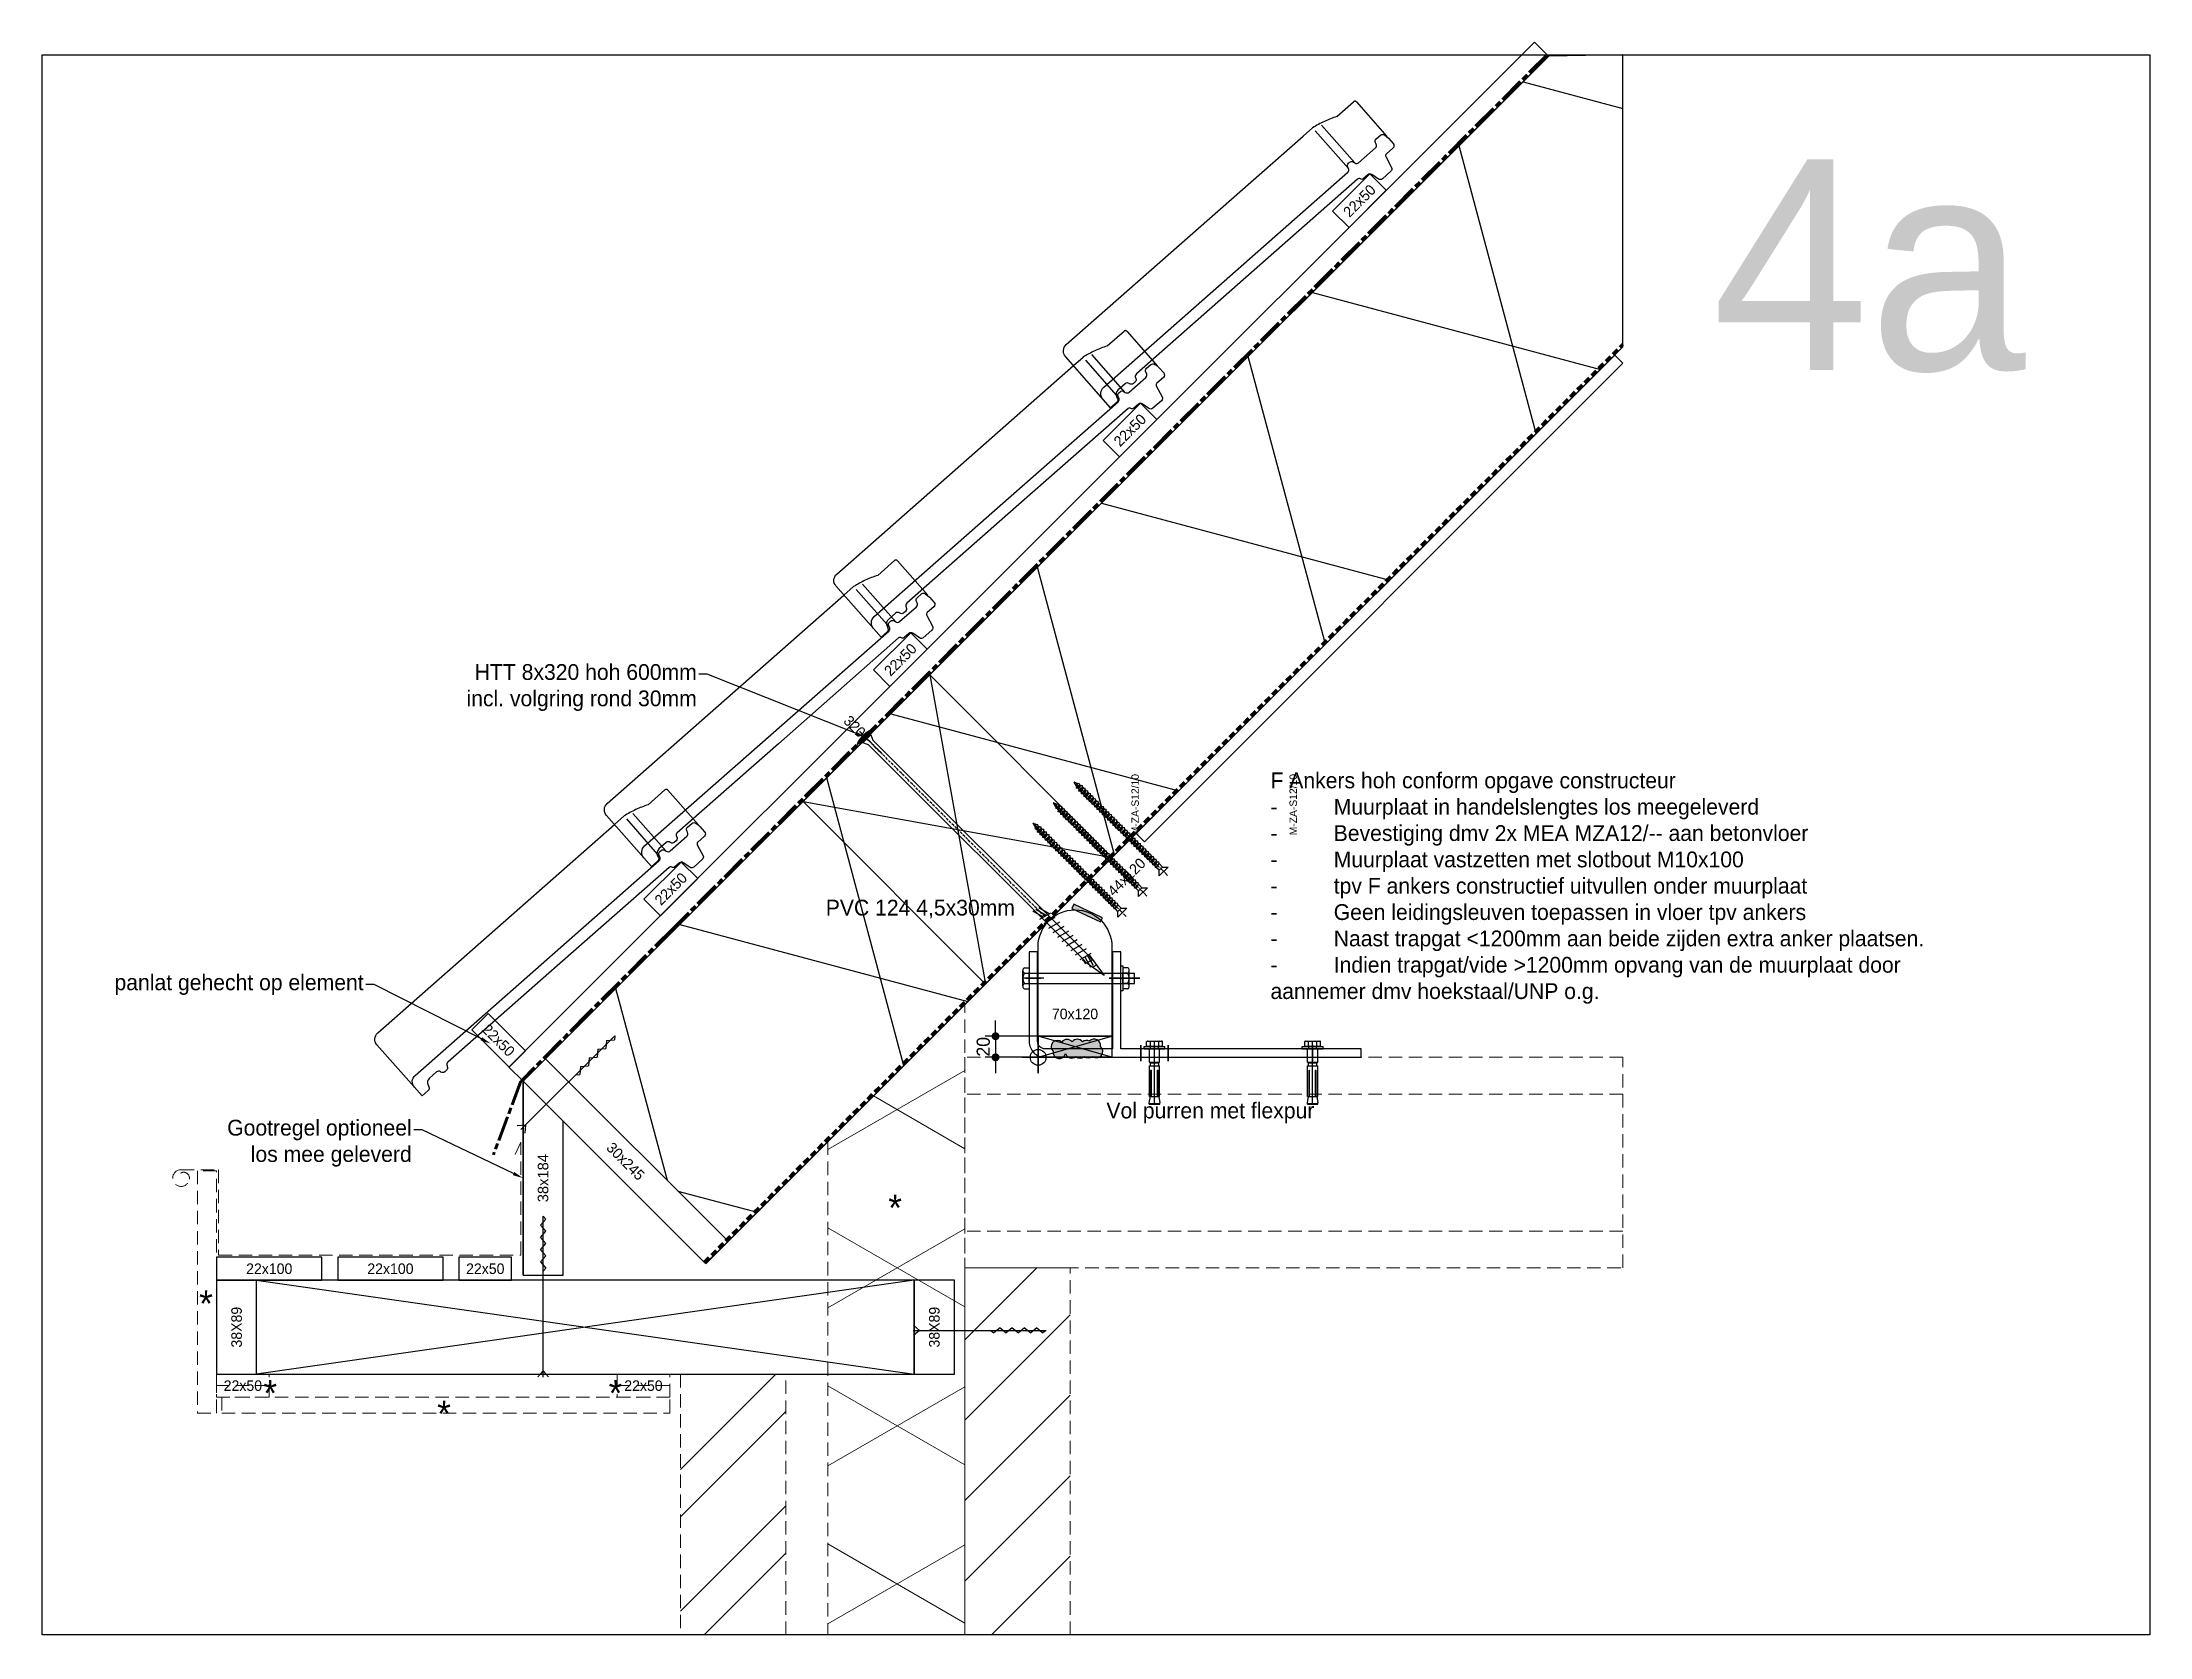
# Model space of a CAD drawing. Header units: millimetres. Extents: x -109306 to 269542, y -22401 to 197206.
# Drawn here: x 105009 to 107009, y -14010 to -12496 of the extents above; entities that cross this region are included whole.
import ezdxf
from ezdxf import colors
from ezdxf.entities.mleader import LeaderData, LeaderLine
from ezdxf.enums import TextEntityAlignment as Align
from ezdxf.math import Vec2, Vec3

# ---------------------------------------------------------------- set-up
doc = ezdxf.new("R2010")
doc.units = ezdxf.units.MM
for name, pattern in [('ACAD_ISO08W100', [36, 24, -3, 6, -3]), ('CENTER2', [1.125, 0.75, -0.125, 0.125, -0.125]), ('DASHDOT', [18.5, 12, -3, 0.5, -3]), ('DASHED', [19.05, 12.7, -6.35]), ('DASHED2', [9.525, 6.35, -3.175])]:
    doc.linetypes.add(name, pattern=pattern)
for name, color, linetype in [('EHP Bevestigingsmiddelen', 1, 'Continuous'), ('EHP Luchtdichting', 6, 'Continuous'), ('EHP Maatvoering', 1, 'Continuous'), ('EHP Tekst', 1, 'Continuous')]:
    doc.layers.add(name, color=color, linetype=linetype)
for name, color, linetype, lineweight in [('EHP Dampdichte folie', 3, 'DASHED2', 60), ('EHP Dampopen folie', 5, 'ACAD_ISO08W100', 60), ('EHP Derden', 8, 'DASHED', 13)]:
    doc.layers.add(name, color=color, linetype=linetype, lineweight=lineweight)
doc.layers.add('EHP Hulplijnen tekst niet printen', color=4, linetype='Continuous', plot=False)
doc.styles.add('ARIAL', font='arial.ttf')
doc.styles.add('BouwTek', font='arial.ttf')
doc.styles.get("Standard").update_dxf_attribs({"font": ''})
doc.styles.get('Standard').set_extended_font_data('Century Gothic')
doc.dimstyles.new('HOUTAFM', dxfattribs={"dimtxt": 10, "dimasz": 4, "dimexe": 2, "dimexo": 10, "dimgap": 0, "dimtad": 0, "dimtoh": 1, "dimdec": 0, "dimzin": 0, "dimdsep": 46, "dimtxsty": 'ARIAL', "dimblk": 'NONE', "dimcen": 0.09, "dimdle": 2, "dimse1": 1, "dimse2": 1, "dimsd1": 1, "dimsd2": 1, "dimclrt": 256, "dimadec": 0, "dimazin": 0, "dimtfac": 1, "dimtdec": 0, "dimtofl": 0, "dimtmove": 0, "dimatfit": 3, "dimldrblk": 'OBLIQUE', "dimfxl": 1, "dimtolj": 1, "dimtzin": 0, "dimarcsym": 0})
doc.dimstyles.new('RFWOOD_FULL_DETAIL', dxfattribs={"dimscale": 5, "dimtxt": 2.5, "dimasz": 1.5, "dimexe": 2, "dimexo": 0, "dimgap": 1, "dimtad": 1, "dimdec": 0, "dimrnd": 0.001, "dimzin": 0, "dimdsep": 46, "dimtxsty": 'Standard', "dimblk1": 'DOT', "dimblk2": 'DOT', "dimsah": 1, "dimcen": 0.09, "dimdle": 2, "dimclrd": 6, "dimclre": 8, "dimclrt": 7, "dimazin": 0, "dimtfac": 1, "dimtdec": 0, "dimtix": 1, "dimtmove": 2, "dimatfit": 3, "dimfxl": 1, "dimtolj": 1, "dimtzin": 0, "dimarcsym": 0})

msp = doc.modelspace()

# ---------------------------------------------------------------- texts
for p in [(105811.4, -13615.6, 688), (105157.5, -13706.5, 688), (105218.4, -13791.5, 688), (105546.1, -13791.5, 688), (105383.4, -13811.1, 688)]:
    msp.add_text('*', height=25).set_placement(p)
at = {"layer": 'EHP Hulplijnen tekst niet printen'}
msp.add_text('4a', height=200, dxfattribs=at).set_placement((106593.2, -12807.7))
at = {"layer": 'EHP Tekst'}
note = msp.add_mtext_dynamic_manual_height_columns('F Ankers hoh conform opgave constructeur\\P-^IMuurplaat in handelslengtes los meegeleverd\\P-^IBevestiging dmv 2x MEA MZA12/-- aan betonvloer\\P-^IMuurplaat vastzetten met slotbout M10x100\\P-^Itpv F ankers constructief uitvullen onder muurplaat\\P-^IGeen leidingsleuven toepassen in vloer tpv ankers\\P-^INaast trapgat <1200mm aan beide zijden extra anker plaatsen.\\P', width=664.301, gutter_width=100, heights=[226, 0], dxfattribs=dict(at, insert=(106174.1, -13189.8), char_height=15, attachment_point=1))
for column, words in zip(note.columns.linked_columns, ['-^IIndien trapgat/vide >1200mm opvang van de muurplaat door aannemer dmv hoekstaal/UNP o.g.']):
    column.text = words

# ---------------------------------------------------------------- blocks, each defined once
blk = doc.blocks.new('*U792')
blk.add_lwpolyline([(0, 0), (50, 0), (50, 22), (0, 22)], close=True)
at = {"color": 1, "flags": 8}
blk.add_attdef('22X50', text='', height=10, dxfattribs=at).set_placement((25, 11), align=Align.MIDDLE_CENTER)
blk = doc.blocks.new('*U724')
h = blk.add_hatch()
h.set_pattern_fill('ISOLATIE', color=256, scale=130, angle=90, style=0, pattern_type=2)
h.set_pattern_definition([(150, (2e-12, 9e-28), (-65, -112.583), []), (210, (2e-12, 9e-28), (65, -112.583), [])])
h.paths.add_polyline_path([(-130, 468.2), (-130, 0), (0, 0), (0, 598.2), (-65, 533.2)])
blk.add_lwpolyline([(-130, 468.2), (-130, 0), (0, 0), (0, 0), (0, 598.2), (-65, 533.2)], close=True)
blk = doc.blocks.new('*U675')
at = {"layer": 'EHP Bevestigingsmiddelen', "color": 1, "linetype": 'DASHDOT', "ltscale": 0.2}
blk.add_line((239.385843, 0), (-9.12079, 0), dxfattribs=at)
at = {"layer": 'EHP Bevestigingsmiddelen'}
for p, q in [((-1.5, 9.5), (-2.5, 9.5)), ((-2.5, -9.5), (-2.5, 9.5)), ((0, 11.5), (-1.5, 11.5)), ((-1.5, -11.5), (-1.5, 11.5)), ((-1.5, -11.5), (-1.5, 11.5)), ((0.786236, 5.334553), (-1.5, 5.334553)), ((0, -11.5), (0, 11.5)), ((5.766851, 3.000001), (0.786236, 5.334553)), ((0.786236, -5.334553), (0.786236, 5.334553)), ((293.87921, 3.000001), (5.766851, 3.000001)), ((238.815277, 1.471101), (227.988008, 4.376713)), ((239.698588, -1.663065), (228.871318, 1.242548)), ((240.993539, -6.000001), (237.887709, 5.591109)), ((240.993537, -5.999999), (237.887709, 5.591109)), ((246.993537, -5.999999), (243.887709, 5.591111)), ((252.993537, -5.999999), (249.887707, 5.591111)), ((253.015056, -6.080308), (249.909226, 5.510802)), ((259.015056, -6.080308), (255.909228, 5.510802)), ((265.015056, -6.080308), (261.909228, 5.510802)), ((271.015054, -6.080308), (267.909226, 5.510802)), ((277.015056, -6.080308), (273.909226, 5.5108)), ((283.015056, -6.080308), (279.909228, 5.510802)), ((289.015056, -6.080308), (285.909228, 5.510802)), ((295.015054, -6.080308), (291.909226, 5.510802)), ((292.60353, 2.919622), (298.528182, 4.509565)), ((293.327736, 0.216851), (304.155005, 3.122463)), ((318.87921, -0.080308), (293.87921, 4.000001)), ((293.87921, 3.000001), (298.883573, 3.183227)), ((294.051941, -2.48592), (304.87921, 0.419692)), ((300.562609, -3.083023), (298.78907, 3.535917)), ((306.679183, -2.080308), (305.497892, 2.328329)), ((-1.5, -9.5), (-2.5, -9.5)), ((0.786236, -5.334553), (-1.5, -5.334553)), ((0, -11.5), (-1.5, -11.5)), ((0.786236, -5.334553), (5.766859, -2.999999)), ((294.479156, -2.999999), (5.766859, -2.999999)), ((240.581898, -4.79723), (229.754629, -1.891618)), ((300.547122, -3.025224), (294.189688, -2.999999)), ((294.479156, -3.999999), (318.87921, -0.080308))]:
    blk.add_line(p, q, dxfattribs=at)
blk.add_arc((28.292656, 0), 32.224799, 162.854214808, 197.145785192, dxfattribs=at)
blk = doc.blocks.new('*U744')
at = {"layer": 'EHP Bevestigingsmiddelen', "color": 1, "linetype": 'DASHDOT', "ltscale": 0.2}
blk.add_line((13.7, -13.7), (-6.4, 6.4), dxfattribs=at)
at = {"layer": 'EHP Bevestigingsmiddelen', "xscale": -1, "rotation": 134.9999999999999}
blk.add_blockref('*U675', (0, 0), dxfattribs=at)
at = {"layer": 'EHP Hulplijnen tekst niet printen', "insert": (-11.1, 11.1), "char_height": 10, "attachment_point": 5, "rotation": 315}
blk.add_mtext_dynamic_manual_height_columns('320', width=10.985, gutter_width=17.5, heights=[0], dxfattribs=at)
blk = doc.blocks.new('*U684')
for p, q in [((0, -3), (-5, 2.8)), ((0, 3), (0, -150)), ((0, -3), (5, 2.8)), ((0, -97.7), (2.5, -100.6)), ((-2.5, -106.4), (2.5, -100.6)), ((-2.5, -106.4), (2.5, -112.2)), ((-2.5, -118), (2.5, -112.2)), ((-2.5, -118), (2.5, -123.8)), ((-2.5, -129.7), (2.5, -123.8)), ((-2.5, -129.7), (2.5, -135.5)), ((-2.5, -141.3), (2.5, -135.5)), ((-2.5, -141.3), (2.5, -147.1)), ((0, -150), (2.5, -147.1))]:
    blk.add_line(p, q)
blk = doc.blocks.new('*U720')
h = blk.add_hatch()
h.set_pattern_fill('ISOLATIE', color=256, scale=245, angle=45, style=0, pattern_type=2)
h.set_pattern_definition([(105, (3e-12, -3e-12), (-236.65, -63.41), []), (165, (3e-12, -3e-12), (-63.41, -236.65), [])])
h.paths.add_polyline_path([(778.6, 1125.1), (-173.2, 173.2), (0, 0), (849.1, 849.1), (849.1, 1126.5)])
blk.add_lwpolyline([(778.6, 1125.1), (-173.2, 173.2), (0, 0), (0, 0), (849.1, 849.1), (849.1, 1126.5)], close=True)
blk = doc.blocks.new('*U682')
for p, q in [((0, -3), (-5, 2.8)), ((0, 3), (0, -123)), ((0, -3), (5, 2.8)), ((-2.5, -79.4), (2.5, -73.6)), ((-2.5, -79.4), (2.5, -85.2)), ((0, -70.7), (2.5, -73.6)), ((-2.5, -91), (2.5, -85.2)), ((-2.5, -91), (2.5, -96.8)), ((-2.5, -102.6), (2.5, -96.8)), ((-2.5, -102.6), (2.5, -108.5)), ((-2.5, -114.3), (2.5, -108.5)), ((-2.5, -114.3), (2.5, -120.1)), ((0, -123), (2.5, -120.1))]:
    blk.add_line(p, q)
blk = doc.blocks.new('*U695')
at = {"linetype": 'DASHED'}
for p, q in [((624.4, 165), (0, 165)), ((624.4, 35), (0, 35))]:
    blk.add_line(p, q, dxfattribs=at)
blk.add_lwpolyline([(0, 0), (624.4, 0), (624.4, 200), (0, 200)], close=True)
blk = doc.blocks.new('*U779')
blk.add_lwpolyline([(0, 0), (642.3, 0), (642.3, 11), (0, 11)], close=True)
blk = doc.blocks.new('*U738')
h = blk.add_hatch()
h.set_pattern_fill('ANSI32', color=0, scale=10)
h.set_pattern_definition([(45, (-4e-14, -252.49), (-67.352, 67.352), []), (45, (44.9, -252.49), (-67.352, 67.352), [])])
h.paths.add_polyline_path([(100, 0), (100, 247.5), (0, 247.5), (0, 0)])
at = {"color": 0}
blk.add_lwpolyline([(0, 0), (100, 0), (100, 247.5), (0, 247.5)], close=True, dxfattribs=at)
blk = doc.blocks.new('*U739')
h = blk.add_hatch()
h.set_pattern_fill('ANSI31', color=0, scale=17)
h.paths.add_polyline_path([(100, 348.2), (0, 348.2), (0, 0), (100, 0)])
at = {"color": 0}
blk.add_lwpolyline([(0, 0), (100, 0), (100, 348.2), (0, 348.2)], close=True, dxfattribs=at)
blk = doc.blocks.new('*U829')
at = {"layer": 'EHP Luchtdichting'}
h = blk.add_hatch(color=256, dxfattribs=at)
h.dxf.hatch_style = 1
h.paths.add_polyline_path([(1, 2), (-1, -2), (26.1, -14.9), (28.1, -10.9)])
blk.add_lwpolyline([(1, 2), (-1, -2), (26.1, -14.9), (28.1, -10.9)], close=True, dxfattribs=at)
at = {"layer": 'EHP Tekst', "insert": (-234.5, 6.2), "char_height": 15, "attachment_point": 1}
blk.add_mtext('PVC 124 4,5x30mm', dxfattribs=at)
blk = doc.blocks.new('*U759')
at = {"layer": 'EHP Luchtdichting'}
h = blk.add_hatch(color=256, dxfattribs=at)
h.dxf.hatch_style = 1
h.paths.add_polyline_path([(18, 6.7, 0.500993), (8.4, 6.4, 0.985115), (0, -2.2, 0.980392), (11.8, -4.5, 0.543258), (21.5, -7.2, 0.394785), (29.7, -7.2, 0.370117), (37.5, -7.1, 0.988435), (45, 2.2, 0.746364), (34.6, 7.3, 0.313349), (27.8, 6.6, 0.522587)])
for centre, start, end in [((4.2, 2.1), 46.6284, 224.91), ((13.3, 3), 38.3219, 144.7641), ((22.9, 3.2), 34.0203, 144.3843), ((31.7, 2), 61.0372, 130.6306), ((39.1, 3.2), 350.5618, 137.5072), ((41.2, -2.4), 231.8947, 50.5618), ((5.9, -3.2), 169.9104, 347.6413), ((17.5, -2.7), 197.2944, 311.3479), ((25.6, -2.8), 226.6689, 312.8424), ((33.5, -2.6), 230.2155, 311.457)]:
    blk.add_arc(centre, 6, start, end)
at = {"layer": 'EHP Tekst', "insert": (50.6, -51), "char_height": 15, "attachment_point": 1}
blk.add_mtext('Vol purren met flexpur', dxfattribs=at)
blk = doc.blocks.new('*U769')
blk.add_lwpolyline([(0, 0), (973.1, 973.1), (959.6, 986.5), (-13.4, 13.4)], close=True)
blk = doc.blocks.new('*U774')
blk.add_lwpolyline([(0, 0), (162.6, 162.6), (149.9, 175.3), (-12.7, 12.7)], close=True)
blk = doc.blocks.new('*U783')
blk.add_lwpolyline([(0, 0), (300.5, -300.5), (311.1, -289.9), (10.6, 10.6)], close=True)
blk = doc.blocks.new('_DOT')
at = {"color": 0, "linetype": 'ByBlock'}
blk.add_line((-0.5, 0), (-1, 0), dxfattribs=at)
at = {"color": 0, "linetype": 'ByBlock', "const_width": 0.5}
blk.add_lwpolyline([(-0.25, 0, 1), (0.25, 0, 1)], format="xyb", close=True, dxfattribs=at)
blk = doc.blocks.new('*D879')
at = {"layer": 'Defpoints', "color": 0, "transparency": 16777216}
for p in [(105953.1, -13440.2), (105913.2, -13460.2), (105953.6, -13460.2)]:
    blk.add_point(p, dxfattribs=at)
at = {"layer": 'EHP Maatvoering', "color": 6, "lineweight": -2, "transparency": 16777216}
for p, q in [((105913.2, -13432.7), (105913.2, -13425.2)), ((105913.2, -13440.2), (105913.2, -13460.2)), ((105913.2, -13467.7), (105913.2, -13475.2))]:
    blk.add_line(p, q, dxfattribs=at)
at = {"layer": 'EHP Maatvoering', "color": 8, "lineweight": -2, "transparency": 16777216}
for p, q in [((105953.1, -13440.2), (105903.2, -13440.2)), ((105953.6, -13460.2), (105903.2, -13460.2))]:
    blk.add_line(p, q, dxfattribs=at)
at = {"layer": 'EHP Maatvoering', "color": 6, "lineweight": -2, "transparency": 16777216, "xscale": 7.5, "yscale": 7.5, "zscale": 7.5}
for p, rotation in [((105913.2, -13440.2), 270), ((105913.2, -13460.2), 90)]:
    blk.add_blockref('_DOT', p, dxfattribs=dict(at, rotation=rotation))
at = {"layer": 'EHP Maatvoering', "color": 7, "transparency": 16777216, "insert": (105901.6, -13450.2), "char_height": 12.5, "attachment_point": 5, "rotation": 90}
blk.add_mtext('\\A1;20', dxfattribs=at)
blk = doc.blocks.new('BNOVH000B$2')
at = {"color": 1, "linetype": 'Continuous', "ltscale": 400}
blk.add_lwpolyline([(-4.607633, -72.634071), (-0.507161, -7.984015, -0.414214), (7.983656, -0.505826), (306.765381, -19.461395)], format="xyb", dxfattribs=at)
at = {"color": 1, "linetype": 'DASHED2', "ltscale": 400}
blk.add_lwpolyline([(306.765381, -19.461395), (318.913177, -20.232227, -0.063748), (342.582732, -28.872767), (363.816071, -30.219614, -0.414214), (365.685305, -32.342388), (362.930328, -75.772003)], format="xyb", dxfattribs=at)
for points in [[(315.653687, -71.612961), (318.674286, -24.001543)], [(323.528778, -72.112488), (326.549377, -24.501074)]]:
    blk.add_lwpolyline(points, dxfattribs=at)
at = {"color": 7, "linetype": 'Continuous', "ltscale": 400}
for points in [[(162.939163, -75.24762), (35.388271, -67.155594, 0.346419), (32.332868, -69.261757), (32.208397, -69.663368, -0.34642), (29.152066, -71.76974), (26.880663, -71.625717, -0.346418), (24.116321, -69.149877), (24.043949, -68.736298, 0.346419), (21.27807, -66.260763), (12.150923, -65.681381, 0.339449), (6.694334, -69.342673), (6.107766, -71.08606, -0.339452), (3.074921, -73.122243), (-4.607633, -72.634071), (-3.911165, -61.656105, -0.414214), (4.57868, -54.179608), (163.721054, -64.275009)], [(163.721054, -64.275009), (312.597626, -73.719734, 0.34642), (315.65294, -71.612962), (316.081909, -70.22963, -0.346418), (319.137209, -68.122364), (320.513977, -68.210251, -0.346419), (323.278875, -70.685866), (323.528778, -72.112488, 0.34642), (326.293636, -74.589384), (347.527344, -75.935265, 0.34642), (350.582755, -73.829089), (351.011627, -72.44516, -0.346409), (354.067276, -70.339005), (359.435699, -70.679352, -0.346429), (362.200625, -73.155084), (362.653351, -75.73613), (362.783844, -78.096054), (362.351929, -84.892128, -0.414214), (359.167991, -87.69696), (350.891724, -87.171593, 0.346418), (348.683398, -88.693428), (345.226959, -99.860466, -0.34642), (342.170061, -101.96707), (331.379486, -101.282631, -0.345772), (328.614772, -98.812945), (327.279694, -91.291748, 0.345782), (324.515422, -88.822875), (318.587646, -88.446442, -0.348737), (316.607744, -86.658449, 0.348633), (314.626961, -84.870368), (162.939163, -75.24762)]]:
    blk.add_lwpolyline(points, format="xyb", dxfattribs=at)
blk = doc.blocks.new('*D880')
at = {"layer": 'Defpoints', "color": 0, "transparency": 16777216}
for p in [(105464.9, -13482.9), (105483.9, -13482.9), (105483.9, -13666.9)]:
    blk.add_point(p, dxfattribs=at)
at = {"color": 1, "transparency": 16777216, "insert": (105483.9, -13574.9), "char_height": 10, "attachment_point": 5, "rotation": 90, "style": 'ARIAL'}
blk.add_mtext('\\A1;38x184', dxfattribs=at)
blk = doc.blocks.new('_None')
blk = doc.blocks.new('_Oblique')
at = {"color": 0, "linetype": 'ByBlock', "lineweight": -2}
blk.add_line((-0.5, -0.5), (0.5, 0.5), dxfattribs=at)
blk = doc.blocks.new('*U790')
blk.add_lwpolyline([(0, 0), (173.2, -173.2), (194.5, -152), (21.2, 21.2)], close=True)
at = {"color": 1, "flags": 8}
blk.add_attdef('30X245', text='', height=10, rotation=315, dxfattribs=at).set_placement((97.2, -76), align=Align.MIDDLE_CENTER)
blk = doc.blocks.new('*U791')
blk.add_lwpolyline([(0, 0), (0, 89), (-38, 89), (-38, 0)], close=True)
at = {"color": 1, "flags": 8}
blk.add_attdef('38X89', text='', height=10, rotation=90, dxfattribs=at).set_placement((-19, 44.5), align=Align.MIDDLE_CENTER)
blk = doc.blocks.new('*U793')
blk.add_lwpolyline([(0, 0), (100, 0), (100, 22), (0, 22)], close=True)
at = {"color": 1, "flags": 8}
blk.add_attdef('22X100', text='', height=10, dxfattribs=at).set_placement((50, 11), align=Align.MIDDLE_CENTER)
blk = doc.blocks.new('*U794')
blk.add_lwpolyline([(0, 0), (35.4, -35.4), (50.9, -19.8), (15.6, 15.6)], close=True)
at = {"color": 1, "flags": 8}
blk.add_attdef('22X50', text='', height=10, rotation=315, dxfattribs=at).set_placement((25.5, -9.9), align=Align.MIDDLE_CENTER)
blk = doc.blocks.new('*U795')
blk.add_lwpolyline([(0, 0), (35.4, 35.4), (19.8, 50.9), (-15.6, 15.6)], close=True)
at = {"color": 1, "flags": 8}
blk.add_attdef('22X50', text='', height=10, rotation=45, dxfattribs=at).set_placement((9.9, 25.5), align=Align.MIDDLE_CENTER)
blk = doc.blocks.new('*U817')
at = {"linetype": 'CENTER2', "ltscale": 5}
blk.add_line((-5.2, 0), (120, 0), dxfattribs=at)
at = {"linetype": 'Continuous', "ltscale": 100}
for p, q in [((0, -6), (0, 6)), ((0, 6), (3.8, 2.2)), ((3.8, 2.2), (7.3, 2.2)), ((3.8, 2.2), (3.8, -2.2)), ((7.3, 2.2), (8.5, 3.2)), ((7.3, 2.2), (8.5, -2.2)), ((9.7, 2.2), (8.5, 3.2)), ((8.5, 3.2), (8.5, -0.9)), ((9.7, 2.2), (10.9, 2.2)), ((9.7, 2.2), (10.9, -2.2)), ((10.9, 2.2), (12, 3.2)), ((10.9, 2.2), (12, -2.2)), ((13.2, 2.2), (12, 3.2)), ((12, 3.2), (12, -0.9)), ((13.2, 2.2), (14.4, 2.2)), ((13.2, 2.2), (14.4, -2.2)), ((14.4, 2.2), (15.6, 3.2)), ((14.4, 2.2), (15.6, -2.2)), ((16.8, 2.2), (15.6, 3.2)), ((15.6, 3.2), (15.6, -0.9)), ((16.8, 2.2), (17.9, 2.2)), ((16.8, 2.2), (17.9, -2.2)), ((17.9, 2.2), (19.1, 3.2)), ((17.9, 2.2), (19.1, -2.2)), ((19.1, 3.2), (19.1, -0.9)), ((20.3, 2.2), (19.1, 3.2)), ((20.3, 2.2), (21.5, -2.2)), ((20.3, 2.2), (21.5, 2.2)), ((21.5, 2.2), (22.7, 3.2)), ((21.5, 2.2), (22.7, -2.2)), ((23.8, 2.2), (22.7, 3.2)), ((22.7, 3.2), (22.7, -0.9)), ((23.8, 2.2), (25, 2.2)), ((23.8, 2.2), (25, -2.2)), ((25, 2.2), (26.2, 3.2)), ((25, 2.2), (26.2, -2.2)), ((26.2, 3.2), (26.2, -0.9)), ((27.4, 2.2), (26.2, 3.2)), ((27.4, 2.2), (28.6, -2.2)), ((27.4, 2.2), (28.6, 2.2)), ((28.6, 2.2), (29.7, 3.2)), ((28.6, 2.2), (29.7, -2.2)), ((29.7, 3.2), (29.7, -0.9)), ((30.9, 2.2), (29.7, 3.2)), ((30.9, 2.2), (32.1, -2.2)), ((30.9, 2.2), (32.1, 2.2)), ((32.1, 2.2), (33.3, 3.2)), ((32.1, 2.2), (33.3, -2.2)), ((33.3, 3.2), (33.3, -0.9)), ((34.5, 2.2), (33.3, 3.2)), ((34.5, 2.2), (35.6, -2.2)), ((34.5, 2.2), (35.6, 2.2)), ((35.6, 2.2), (36.8, 3.2)), ((35.6, 2.2), (36.8, -2.2)), ((36.8, 3.2), (36.8, -0.9)), ((38, 2.2), (36.8, 3.2)), ((38, 2.2), (39.2, 2.2)), ((38, 2.2), (39.2, -2.2)), ((39.2, 2.2), (40.4, 3.2)), ((39.2, 2.2), (40.4, -2.2)), ((41.5, 2.2), (40.4, 3.2)), ((40.4, 3.2), (40.4, -0.9)), ((41.5, 2.2), (42.7, 2.2)), ((41.5, 2.2), (42.7, -2.2)), ((42.7, 2.2), (43.9, 3.2)), ((42.7, 2.2), (43.9, -2.2)), ((45.1, 2.2), (43.9, 3.2)), ((43.9, 3.2), (43.9, -0.9)), ((45.1, 2.2), (46.3, 2.2)), ((45.1, 2.2), (46.3, -2.2)), ((46.3, 2.2), (47.4, 3.2)), ((46.3, 2.2), (47.4, -2.2)), ((48.6, 2.2), (47.4, 3.2)), ((47.4, 3.2), (47.4, -0.9)), ((48.6, 2.2), (49.8, 2.2)), ((48.6, 2.2), (49.8, -2.2)), ((49.8, 2.2), (51, 3.2)), ((49.8, 2.2), (51, -2.2)), ((52.2, 2.2), (51, 3.2)), ((51, 3.2), (51, -0.9)), ((52.2, 2.2), (53.3, 2.2)), ((52.2, 2.2), (53.3, -2.2)), ((53.3, 2.2), (54.5, 3.2)), ((53.3, 2.2), (54.5, -2.2)), ((54.5, 3.2), (54.5, -0.9)), ((55.7, 2.2), (54.5, 3.2)), ((55.7, 2.2), (56.9, -2.2)), ((55.7, 2.2), (56.9, 2.2)), ((56.9, 2.2), (58.1, 3.2)), ((56.9, 2.2), (58.1, -2.2)), ((58.1, 3.2), (58.1, -0.9)), ((59.2, 2.2), (58.1, 3.2)), ((59.2, 2.2), (60.4, -2.2)), ((59.2, 2.2), (60.4, 2.2)), ((60.4, 2.2), (61.6, 3.2)), ((60.4, 2.2), (61.6, -2.2)), ((61.6, 3.2), (61.6, -0.9)), ((62.8, 2.2), (61.6, 3.2)), ((62.8, 2.2), (64, -2.2)), ((62.8, 2.2), (64, 2.2)), ((64, 2.2), (65.1, 3.2)), ((64, 2.2), (65.1, -2.2)), ((65.1, 3.2), (65.1, -0.9)), ((66.3, 2.2), (65.1, 3.2)), ((66.3, 2.2), (67.5, -2.2)), ((66.3, 2.2), (67.5, 2.2)), ((67.5, 2.2), (68.7, 3.2)), ((67.5, 2.2), (68.7, -2.2)), ((69.9, 2.2), (68.7, 3.2)), ((68.7, 3.2), (68.7, -0.9)), ((69.9, 2.2), (71, -2.2)), ((69.9, 2.2), (71, 2.2)), ((71, 2.2), (72.2, 3.2)), ((71, 2.2), (72.2, -2.2)), ((72.2, 3.2), (72.2, -0.9)), ((73.4, 2.2), (72.2, 3.2)), ((73.4, 2.2), (74.6, 2.2)), ((73.4, 2.2), (74.6, -2.2)), ((74.6, 2.2), (75.8, 3.2)), ((74.6, 2.2), (75.8, -2.2)), ((75.8, 3.2), (75.8, -0.9)), ((76.9, 2.2), (75.8, 3.2)), ((76.9, 2.2), (78.1, 2.2)), ((76.9, 2.2), (78.1, -2.2)), ((78.1, 2.2), (79.3, 3.2)), ((78.1, 2.2), (79.3, -2.2)), ((79.3, 3.2), (79.3, -0.9)), ((80.5, 2.2), (79.3, 3.2)), ((80.5, 2.2), (81.6, 2.2)), ((80.5, 2.2), (81.6, -2.2)), ((81.6, 2.2), (82.8, 3.2)), ((81.6, 2.2), (82.8, -2.2)), ((82.8, 3.2), (82.8, -0.9)), ((84, 2.2), (82.8, 3.2)), ((84, 2.2), (85.2, 2.2)), ((84, 2.2), (85.2, -2.2)), ((85.2, 2.2), (86.4, 3.2)), ((85.2, 2.2), (86.4, -2.2)), ((86.4, 3.2), (86.4, -0.9)), ((87.5, 2.2), (86.4, 3.2)), ((87.5, 2.2), (88.7, 2.2)), ((87.5, 2.2), (88.7, -2.2)), ((88.7, 2.2), (89.9, 3.2)), ((88.7, 2.2), (89.9, -2.2)), ((89.9, 3.2), (89.9, -0.9)), ((91.1, 2.2), (89.9, 3.2)), ((91.1, 2.2), (92.3, 2.2)), ((91.1, 2.2), (92.3, -2.2)), ((92.3, 2.2), (93.4, 3.2)), ((92.3, 2.2), (93.4, -2.2)), ((93.4, 3.2), (93.4, -0.9)), ((94.6, 2.2), (93.4, 3.2)), ((94.6, 2.2), (95.8, 2.2)), ((94.6, 2.2), (95.8, -2.2)), ((95.8, 2.2), (97, 3.2)), ((95.8, 2.2), (97, -2.2)), ((97, 3.2), (97, -0.9)), ((98.2, 2.2), (97, 3.2)), ((98.2, 2.2), (99.3, 2.2)), ((98.2, 2.2), (99.3, -2.2)), ((99.3, 2.2), (100.5, 3.2)), ((99.3, 2.2), (100.5, -2.2)), ((100.5, 3.2), (100.5, -0.9)), ((101.7, 2.2), (100.5, 3.2)), ((101.7, 2.2), (102.9, -2.2)), ((101.7, 2.2), (102.9, 2.2)), ((102.9, 2.2), (104.1, 3.2)), ((102.9, 2.2), (104.1, -2.2)), ((104.1, 3.2), (104.1, -0.9)), ((105.2, 2.2), (104.1, 3.2)), ((105.2, 2.2), (106.4, -2.2)), ((105.2, 2.2), (106.4, 2.2)), ((106.4, 2.2), (107.6, 3.2)), ((106.4, 2.2), (107.6, -2.2)), ((108.8, 2.2), (107.6, 3.2)), ((107.6, 3.2), (107.6, -0.9)), ((108.8, 2.2), (110, -2.2)), ((108.8, 2.2), (110, 2.2)), ((110, 2.2), (111.1, 3.2)), ((110, 2.2), (111.1, -2.2)), ((111.1, 3.2), (111.1, -0.9)), ((112.3, 1.8), (111.1, 3.2)), ((112.3, 1.8), (113.5, -1.8)), ((112.3, 1.8), (113.5, 1.6)), ((113.5, 1.6), (114.7, -1.6)), ((114.7, 2.6), (114.7, -0.9)), ((115.9, 1.2), (117, -1.2)), ((3.8, -2.2), (0, -6)), ((3.8, -2.2), (8.5, -2.2)), ((8.5, -2.2), (9.7, -3.2)), ((10.9, -2.2), (9.7, -3.2)), ((10.9, -2.2), (12, -2.2)), ((12, -2.2), (13.2, -3.2)), ((14.4, -2.2), (13.2, -3.2)), ((14.4, -2.2), (15.6, -2.2)), ((15.6, -2.2), (16.8, -3.2)), ((17.9, -2.2), (16.8, -3.2)), ((17.9, -2.2), (19.1, -2.2)), ((19.1, -2.2), (20.3, -3.2)), ((21.5, -2.2), (20.3, -3.2)), ((21.5, -2.2), (22.7, -2.2)), ((22.7, -2.2), (23.8, -3.2)), ((25, -2.2), (23.8, -3.2)), ((25, -2.2), (26.2, -2.2)), ((26.2, -2.2), (27.4, -3.2)), ((28.6, -2.2), (27.4, -3.2)), ((28.6, -2.2), (29.7, -2.2)), ((29.7, -2.2), (30.9, -3.2)), ((32.1, -2.2), (30.9, -3.2)), ((32.1, -2.2), (33.3, -2.2)), ((33.3, -2.2), (34.5, -3.2)), ((35.6, -2.2), (34.5, -3.2)), ((35.6, -2.2), (36.8, -2.2)), ((36.8, -2.2), (38, -3.2)), ((39.2, -2.2), (38, -3.2)), ((39.2, -2.2), (40.4, -2.2)), ((40.4, -2.2), (41.5, -3.2)), ((42.7, -2.2), (41.5, -3.2)), ((42.7, -2.2), (43.9, -2.2)), ((43.9, -2.2), (45.1, -3.2)), ((46.3, -2.2), (45.1, -3.2)), ((46.3, -2.2), (47.4, -2.2)), ((47.4, -2.2), (48.6, -3.2)), ((49.8, -2.2), (48.6, -3.2)), ((49.8, -2.2), (51, -2.2)), ((51, -2.2), (52.2, -3.2)), ((53.3, -2.2), (52.2, -3.2)), ((53.3, -2.2), (54.5, -2.2)), ((54.5, -2.2), (55.7, -3.2)), ((56.9, -2.2), (55.7, -3.2)), ((56.9, -2.2), (58.1, -2.2)), ((58.1, -2.2), (59.2, -3.2)), ((60.4, -2.2), (59.2, -3.2)), ((60.4, -2.2), (61.6, -2.2)), ((61.6, -2.2), (62.8, -3.2)), ((64, -2.2), (62.8, -3.2)), ((64, -2.2), (65.1, -2.2)), ((65.1, -2.2), (66.3, -3.2)), ((67.5, -2.2), (66.3, -3.2)), ((67.5, -2.2), (68.7, -2.2)), ((68.7, -2.2), (69.9, -3.2)), ((71, -2.2), (69.9, -3.2)), ((71, -2.2), (72.2, -2.2)), ((72.2, -2.2), (73.4, -3.2)), ((74.6, -2.2), (73.4, -3.2)), ((74.6, -2.2), (75.8, -2.2)), ((75.8, -2.2), (76.9, -3.2)), ((78.1, -2.2), (76.9, -3.2)), ((78.1, -2.2), (79.3, -2.2)), ((79.3, -2.2), (80.5, -3.2)), ((81.6, -2.2), (80.5, -3.2)), ((81.6, -2.2), (82.8, -2.2)), ((82.8, -2.2), (84, -3.2)), ((85.2, -2.2), (84, -3.2)), ((85.2, -2.2), (86.4, -2.2)), ((86.4, -2.2), (87.5, -3.2)), ((88.7, -2.2), (87.5, -3.2)), ((88.7, -2.2), (89.9, -2.2)), ((89.9, -2.2), (91.1, -3.2)), ((92.3, -2.2), (91.1, -3.2)), ((92.3, -2.2), (93.4, -2.2)), ((93.4, -2.2), (94.6, -3.2)), ((95.8, -2.2), (94.6, -3.2)), ((95.8, -2.2), (97, -2.2)), ((97, -2.2), (98.2, -3.2)), ((99.3, -2.2), (98.2, -3.2)), ((99.3, -2.2), (100.5, -2.2)), ((100.5, -2.2), (101.7, -3.2)), ((102.9, -2.2), (101.7, -3.2)), ((102.9, -2.2), (104.1, -2.2)), ((104.1, -2.2), (105.2, -3.2)), ((106.4, -2.2), (105.2, -3.2)), ((106.4, -2.2), (107.6, -2.2)), ((107.6, -2.2), (108.8, -3.2)), ((110, -2.2), (108.8, -3.2)), ((110, -2.2), (111.1, -2.2)), ((111.1, -2.2), (112.3, -3.2)), ((113.5, -1.8), (112.3, -3.2)), ((113.5, -1.8), (114.7, -1.6))]:
    blk.add_line(p, q, dxfattribs=at)
at = {"linetype": 'CENTER2', "ltscale": 100}
for p, q in [((113.5, 1.6), (114.7, 2.6)), ((115.9, 1.2), (114.7, 2.6)), ((115.9, 1.2), (120, 0)), ((117, -1.2), (120, 0)), ((114.7, -1.6), (115.9, -2.6)), ((117, -1.2), (115.9, -2.6))]:
    blk.add_line(p, q, dxfattribs=at)
blk = doc.blocks.new('s12 10')
at = {"color": 1}
for p, q in [((-9.873224, 2.36402), (9.846663, 2.364021)), ((-9.873224, 0), (-9.873224, 2.36402)), ((-9.873224, 0), (9.846663, 0)), ((-7.5, 2.8687), (-7.5, 7.018713)), ((-6.676577, 7.36402), (6.816532, 7.36402)), ((-6.676577, 2.49683), (6.71539, 2.49683)), ((-4.83366, -12.747518), (-4.83366, 0)), ((-3.986718, 3.21165), (-3.986718, 6.601083)), ((-3.705528, 0), (-3.705528, 2.36402)), ((3.70553, 0), (3.70553, 2.364021)), ((4.013282, 3.211651), (4.013282, 6.601082)), ((4.807099, -12.747518), (4.807099, 0)), ((7.5, 2.8687), (7.5, 7.018713)), ((9.846663, 0), (9.846663, 2.364021)), ((-4.83366, -0.106247), (4.807099, -0.106247)), ((-4.83366, -12.747518), (-4, -13.347518)), ((-4.83366, -12.747518), (4.807099, -12.747518)), ((-4.83366, -16.106247), (4.807099, -16.106247)), ((-4.83366, -45.106247), (-4.83366, -16.106247)), ((-4.727412, -16), (4.727413, -16)), ((-4, -16), (-4, -13.347518)), ((-4, -13.347518), (4, -13.347518)), ((4, -13.347518), (4.807099, -12.747518)), ((4, -16), (4, -13.347518)), ((4.807099, -45.106247), (4.807099, -16.106247)), ((-3.410388, -45.106247), (-3.410388, -20.106247)), ((-3.410388, -20.106247), (-2.910388, -20.106247)), ((-2.910388, -45.106247), (-2.910388, -20.106247)), ((0, -52.63598), (0, -39.979776)), ((2.859503, -45.106247), (2.859503, -20.106247)), ((2.859503, -20.106247), (3.359503, -20.106247)), ((3.359503, -45.106247), (3.359503, -20.106247)), ((-4.966471, -51.208884), (-3.96945, -45.106247)), ((-4.966471, -52.63598), (-4.966471, -51.208884)), ((-4.966471, -52), (4.913347, -52)), ((-4.966471, -52.63598), (4.913347, -52.63598)), ((-4.83366, -45.106247), (4.807099, -45.106247)), ((3.918684, -45.106247), (4.913347, -51.208884)), ((4.913347, -52.63598), (4.913347, -51.208884))]:
    blk.add_line(p, q, dxfattribs=at)
at = {"ltscale": 0.1}
blk.add_line((0, -51.127978), (0, 6.9497), dxfattribs=at)
at = {"color": 1}
for centre, radius, start, end in [((-6.623453, 3.718684), 1.206261, 223.775, 266.907), ((-6.623453, 6.168728), 1.20654, 93.0787, 136.211), ((-7.625716, 3.468528), 4.781457, 40.595, 54.558521), ((-7.625716, 6.343556), 4.781058, 306.430646, 319.405), ((-0.374284, 3.468528), 4.781483, 125.441917, 139.4), ((-0.374284, 6.343556), 4.781058, 220.6, 233.569354), ((0.374284, 3.468528), 4.781457, 40.595, 54.558521), ((0.374284, 6.343556), 4.781058, 306.430646, 319.405), ((7.625717, 3.468528), 4.781483, 125.441917, 139.4), ((7.625717, 6.343556), 4.781058, 220.6, 233.569354), ((6.650015, 6.168728), 1.206835, 43.7753, 86.908), ((6.650015, 3.718684), 1.206554, 273.106, 316.238)]:
    blk.add_arc(centre, radius, start, end, dxfattribs=at)
blk = doc.blocks.new('*U850')
blk.add_blockref('s12 10', (0, 0))
at = {"layer": 'EHP Hulplijnen tekst niet printen', "insert": (-18.4, 231.9), "char_height": 7, "attachment_point": 5, "rotation": 90, "style": 'BouwTek'}
blk.add_mtext_dynamic_manual_height_columns('M-ZA-S12/10', width=580.122, gutter_width=9, heights=[0], dxfattribs=at)
blk = doc.blocks.new('*U848')
for p, q in [((13.8, 0), (-6.2, 0)), ((-6, -7.2), (-6, 7.2)), ((-4.5, 10), (0, 10)), ((-4.5, 5), (0, 5)), ((0, 10), (0, -10)), ((0, -5.5), (0, 5.5)), ((0, 5), (0, -5)), ((0, 5), (100, 5)), ((105, 0), (79, 0)), ((105, 0), (79, 0)), ((87, 0), (105, 0)), ((87, 0), (105, 0)), ((93.5, 10), (89, 10)), ((89, 10), (89, -10)), ((89, -5.5), (89, 5.5)), ((93.5, 5), (89, 5)), ((89, 5), (89, -5)), ((94.8, -7.2), (94.8, 7.3)), ((100, -5), (100, 5)), ((-4.5, -5), (0, -5)), ((-4.5, -10), (0, -10)), ((0, -5), (100, -5)), ((93.5, -5), (89, -5)), ((93.5, -10), (89, -10))]:
    blk.add_line(p, q)
blk.add_lwpolyline([(87, -12), (87, 12), (89, 12), (89, -12)], close=True)
for centre, radius, start, end in [((-3.2, 7.5), 2.82, 117.6302, 242.3698), ((3.1, 0), 9.07, 146.5726, 213.4274), ((92.2, 7.5), 2.82, 297.6302, 62.3698), ((85.9, 0), 9.07, 326.5726, 33.4274), ((-3.2, -7.5), 2.82, 117.6302, 242.3698), ((92.2, -7.5), 2.82, 297.6302, 62.3698)]:
    blk.add_arc(centre, radius, start, end)
blk = doc.blocks.new('*U845')
blk.add_lwpolyline([(70, 105), (70, 20), (0, 20), (0, 105, -1)], format="xyb", close=True)
at = {"linetype": 'ByBlock'}
blk.add_lwpolyline([(306.5, 8), (260.5, 8), (260.5, 11.5), (260.5, -3.5), (260.5, 8), (123.5, 8), (123.5, 11.5), (123.5, -3.5), (123.5, 8), (97.5, 8), (97.5, 11.5), (97.5, -3.5), (97.5, 8), (78.5, 8), (78.5, 75), (81.5, 75), (67.5, 75), (78.5, 75), (78.5, 100), (70.5, 100), (70.5, 8), (6.5, 8, -0.414214), (-0.5, 15), (-0.5, 75), (2.5, 75), (-11.5, 75), (-0.5, 75), (-0.5, 100), (-8.5, 100), (-8.5, 15, 0.414214), (6.5, 0), (306.5, 0), (306.5, 8)], format="xyb", dxfattribs=at)
for points in [[(0, 20), (70, 20), (70, 0), (0, 20), (0, 0), (70, 20), (70, 0), (0, 0)], [(0, 0), (-15, 0), (15, 0), (0, 0), (0, 15), (0, -15), (0, 0)]]:
    blk.add_lwpolyline(points)
blk.add_circle((0, 0), 7.5)
for p in [(110.5, 8), (260.5, 8)]:
    blk.add_blockref('*U850', p)
at = {"layer": 'EHP Bevestigingsmiddelen'}
blk.add_blockref('*U848', (-8.5, 75), dxfattribs=at)
at = {"color": 1}
blk.add_attdef('HAKR', text='', height=10, rotation=45, dxfattribs=at).set_placement((83.9, 171.2), align=Align.MIDDLE_CENTER)
blk.add_attdef('70X120MP_ROND', text='', height=10, dxfattribs=at).set_placement((35, 41.2), align=Align.MIDDLE_CENTER)

# ---------------------------------------------------------------- dimensions: what is measured, and where the dimension line sits
at = {"color": 1}
dim = msp.add_linear_dim(base=(105483.9, -13482.9), p1=(105483.9, -13666.9), p2=(105464.9, -13482.9), angle=90, text='38x<>', dimstyle='HOUTAFM', override={"dimclrt": 1}, dxfattribs=at)
dim.commit()
dim.dimension.update_dxf_attribs({"geometry": '*D880', "text_midpoint": (105483.9, -13574.9)})
at = {"layer": 'EHP Maatvoering'}
dim = msp.add_linear_dim(base=(105913.2, -13460.2), p1=(105953.1, -13440.2), p2=(105953.6, -13460.2), angle=90, dimstyle='RFWOOD_FULL_DETAIL', dxfattribs=at)
dim.commit()
dim.dimension.update_dxf_attribs({"geometry": '*D879', "text_midpoint": (105901.6, -13450.2)})

# ---------------------------------------------------------------- linework, layer by layer
for p, q in [((105464.9, -13482.9), (106439.4, -12508.4)), ((105638.2, -13656.2), (106508.5, -12785.8)), ((105464.9, -13666.9), (105464.9, -13482.9))]:
    msp.add_line(p, q)
for points in [[(105730.5, -13217.3), (105903.8, -13390.6), (106024, -13270.4), (105850.7, -13097.1), (105730.5, -13217.3), (106024, -13270.4), (105850.7, -13097.1), (105903.8, -13390.6)], [(105212, -13760.9), (105212, -13671.9), (105836.1, -13760.9), (105836.1, -13671.9), (105212, -13760.9), (105836.1, -13760.9), (105836.1, -13671.9), (105212, -13671.9)]]:
    msp.add_lwpolyline(points)
msp.add_lwpolyline([(105464.9, -13666.9), (105502.9, -13666.9), (105502.9, -13520.9), (105464.9, -13482.9)], close=True)
at = {"layer": 'EHP Dampdichte folie'}
msp.add_lwpolyline([(105636.8, -13654.7), (105636.8, -13654.7), (106508.5, -12783)], dxfattribs=at)
at = {"layer": 'EHP Dampopen folie'}
msp.add_lwpolyline([(106436.6, -12508.4), (106436.6, -12508.4), (105607.2, -13337.8), (105526.3, -13418.7), (105463.9, -13481.9), (105463.9, -13481.9), (105462.9, -13482.9), (105436.7, -13552.7)], dxfattribs=at)
at = {"layer": 'EHP Derden'}
for p, q in [((105224, -13771.9), (105174, -13771.9)), ((105604.1, -13771.9), (105554.1, -13771.9))]:
    msp.add_line(p, q, dxfattribs=at)
msp.add_lwpolyline([(105137.2, -13574.2, -1.02253), (105148.2, -13575.8, -2.162679), (105140, -13566.9), (105176, -13566.9), (105176, -13647.9), (105462.8, -13647.9), (105462.8, -13540.9), (105462.8, -13540.9), (105455.3, -13557.1)], format="xyb", dxfattribs=at)
at = {"layer": 'EHP Hulplijnen tekst niet printen'}
msp.add_lwpolyline([(105008.5, -12508.4), (107008.5, -12508.4), (107008.5, -14008.4), (105008.5, -14008.4)], close=True, dxfattribs=at)

# ---------------------------------------------------------------- block references
for name, p in [('*U769', (105464.9, -13482.9)), ('*U720', (105659.4, -13634.9)), ('*U744', (105790.6, -13157.2)), ('*U829', (105986.6, -13316.8)), ('*U759', (105967.8, -13452.2))]:
    msp.add_blockref(name, p)
for name, p, rotation in [('BNOVH000B$2', (105974.3, -12788.9), 44.99999999999994), ('BNOVH000B$2', (105756.5, -13006.7), 44.99999999999994), ('*U779', (106054.4, -13255.5), 44.99999999999848), ('BNOVH000B$2', (105538.7, -13224.5), 44.99999999999994), ('BNOVH000B$2', (105320.9, -13442.3), 44.99999999999994)]:
    msp.add_blockref(name, p, dxfattribs=dict(rotation=rotation))
ref = msp.add_blockref('*U795', (106248.6, -12672.4))
ref.add_attrib('22X50', '22x50', dxfattribs={"color": 1, "height": 10, "rotation": 45}).set_placement((106258.5, -12647), align=Align.MIDDLE_CENTER)
ref = msp.add_blockref('*U795', (106030.8, -12890.2))
ref.add_attrib('22X50', '22x50', dxfattribs={"color": 1, "height": 10, "rotation": 45}).set_placement((106040.7, -12864.8), align=Align.MIDDLE_CENTER)
ref = msp.add_blockref('*U795', (105813, -13108))
ref.add_attrib('22X50', '22x50', dxfattribs={"color": 1, "height": 10, "rotation": 45}).set_placement((105822.9, -13082.6), align=Align.MIDDLE_CENTER)
msp.add_blockref('*U845', (105953.6, -13460.2)).add_auto_attribs({'70X120MP_ROND': '70x120', 'HAKR': '44x120'})
ref = msp.add_blockref('*U795', (105595.2, -13325.8))
ref.add_attrib('22X50', '22x50', dxfattribs={"color": 1, "height": 10, "rotation": 45}).set_placement((105605.1, -13300.3), align=Align.MIDDLE_CENTER)
ref = msp.add_blockref('*U794', (105416.2, -13434.1))
ref.add_attrib('22X50', '22x50', dxfattribs={"color": 1, "height": 10, "rotation": 315}).set_placement((105441.6, -13444), align=Align.MIDDLE_CENTER)
at = {"xscale": -1}
for name, p, rotation in [('*U682', (105464.9, -13526.7), 134.9999999999998), ('*U684', (105483.9, -13760.9), 180), ('*U684', (105483.9, -13760.9), 180), ('*U682', (105838.1, -13719.4), 89.99999999999967)]:
    msp.add_blockref(name, p, dxfattribs=dict(at, rotation=rotation))
ref = msp.add_blockref('*U790', (105464.9, -13482.9))
ref.add_attrib('30X245', '30x245', dxfattribs={"color": 1, "height": 10, "rotation": 315}).set_placement((105562.2, -13558.9), align=Align.MIDDLE_CENTER)
ref = msp.add_blockref('*U793', (105174, -13671.9))
ref.add_attrib('22X100', '22x100', dxfattribs={"color": 1, "height": 10}).set_placement((105224, -13660.9), align=Align.MIDDLE_CENTER)
ref = msp.add_blockref('*U793', (105289, -13671.9))
ref.add_attrib('22X100', '22x100', dxfattribs={"color": 1, "height": 10}).set_placement((105339, -13660.9), align=Align.MIDDLE_CENTER)
ref = msp.add_blockref('*U792', (105404, -13671.9))
ref.add_attrib('22X50', '22x50', dxfattribs={"color": 1, "height": 10}).set_placement((105429, -13660.9), align=Align.MIDDLE_CENTER)
ref = msp.add_blockref('*U791', (105212, -13760.9))
ref.add_attrib('38X89', '38X89', dxfattribs={"color": 1, "height": 10, "rotation": 90}).set_placement((105193, -13716.4), align=Align.MIDDLE_CENTER)
ref = msp.add_blockref('*U791', (105874.1, -13760.9))
ref.add_attrib('38X89', '38X89', dxfattribs={"color": 1, "height": 10, "rotation": 90}).set_placement((105855.1, -13716.4), align=Align.MIDDLE_CENTER)
at = {"layer": 'EHP Derden'}
for name, p in [('*U724', (105884.1, -14008.4)), ('*U695', (105884.1, -13660.2)), ('*U739', (105884.1, -14008.4)), ('*U738', (105614.1, -14008.4))]:
    msp.add_blockref(name, p, dxfattribs=at)
at = {"layer": 'EHP Derden', "rotation": 44.99999999999848}
for name, p in [('*U774', (105174, -13797.9)), ('*U783', (105179.1, -13797.9))]:
    msp.add_blockref(name, p, dxfattribs=at)
at = {"layer": 'EHP Derden'}
ref = msp.add_blockref('*U792', (105174, -13782.9), dxfattribs=at)
ref.add_attrib('22X50', '22x50', dxfattribs={"layer": '0', "color": 1, "height": 10}).set_placement((105199, -13771.9), align=Align.MIDDLE_CENTER)
ref = msp.add_blockref('*U792', (105554.1, -13782.9), dxfattribs=at)
ref.add_attrib('22X50', '22x50', dxfattribs={"layer": '0', "color": 1, "height": 10}).set_placement((105579.1, -13771.9), align=Align.MIDDLE_CENTER)
at = {"layer": 'EHP Hulplijnen tekst niet printen', "rotation": 135}
for p in [(106072.8, -13283.8), (106053.2, -13303.4), (106033.6, -13322.9)]:
    msp.add_blockref('*U817', p, dxfattribs=at)

msp.set_redraw_order([(e.dxf.handle, doc.entitydb.next_handle()) for e in msp.query("TEXT MTEXT ATTDEF DIMENSION ARC_DIMENSION")])  # texts and dimensions are drawn at this point

# ---------------------------------------------------------------- leaders
at = {"layer": 'EHP Tekst'}
ml = msp.add_multileader_mtext('Standard', dxfattribs=at)
ml.set_content('HTT 8x320 hoh 600mm\\Pincl. volgring rond 30mm', color=256)
ml.set_leader_properties()
ml.build(insert=Vec2(0, 0))
ml.multileader.update_dxf_attribs({"arrow_head_size": 10})
ctx = ml.context
ctx.base_point, ctx.char_height, ctx.arrow_head_size, ctx.plane_origin = Vec3(105382.3, -13096.6), 15, 10, Vec3(105789.6, -13156.2)
ctx.text_align_type = 2
notes = []
notes.append((ctx, [(0, (1, 1, 0), (105639.7, -13096.6), (-1, 0), 8, [(0, [(105789.6, -13156.2)], 0, [])])]))
ctx.mtext.insert, ctx.mtext.alignment, ctx.mtext.flow_direction = Vec3(105629.7, -13086.9), 3, 5
ml = msp.add_multileader_mtext('Standard', dxfattribs=at)
ml.set_content('panlat gehecht op element', color=256)
ml.set_leader_properties()
ml.build(insert=Vec2(0, 0))
ml.multileader.update_dxf_attribs({"arrow_head_size": 10})
ctx = ml.context
ctx.base_point, ctx.char_height, ctx.arrow_head_size, ctx.plane_origin = Vec3(105030.1, -13391.2), 15, 10, Vec3(105434.2, -13447.2)
ctx.text_align_type = 2
notes.append((ctx, [(0, (1, 1, 0), (105323.6, -13391.2), (-1, 0), 8, [(0, [(105434.2, -13447.2)], 0, [])])]))
ctx.mtext.insert, ctx.mtext.alignment, ctx.mtext.flow_direction = Vec3(105313.6, -13381.5), 3, 5
ml = msp.add_multileader_mtext('Standard', dxfattribs=at)
ml.set_content('Gootregel optioneel \\Plos mee geleverd', color=256)
ml.set_leader_properties()
ml.build(insert=Vec2(0, 0))
ml.multileader.update_dxf_attribs({"arrow_head_size": 10})
ctx = ml.context
ctx.base_point, ctx.char_height, ctx.arrow_head_size, ctx.plane_origin = Vec3(105152.8, -13529.2), 15, 10, Vec3(105464.9, -13574.9)
ctx.text_align_type = 2
notes.append((ctx, [(0, (1, 1, 0), (105369.2, -13529.2), (-1, 0), 8, [(0, [(105464.9, -13574.9)], 0, [])])]))
ctx.mtext.insert, ctx.mtext.alignment, ctx.mtext.flow_direction = Vec3(105359.2, -13519.5), 3, 5
for ctx, leaders in notes:
    for number, flags, end, landing, length, lines in leaders:
        leader = LeaderData()
        leader.index, (leader.has_last_leader_line, leader.has_dogleg_vector, leader.attachment_direction) = number, flags
        leader.last_leader_point, leader.dogleg_vector, leader.dogleg_length = Vec3(end), Vec3(landing), length
        for number, points, colour, breaks in lines:
            line = LeaderLine()
            line.index, line.vertices, line.color, line.breaks = number, Vec3.list(points), colors.encode_raw_color(colour), breaks
            leader.lines.append(line)
        ctx.leaders.append(leader)

doc.saveas('drawing.dxf')
